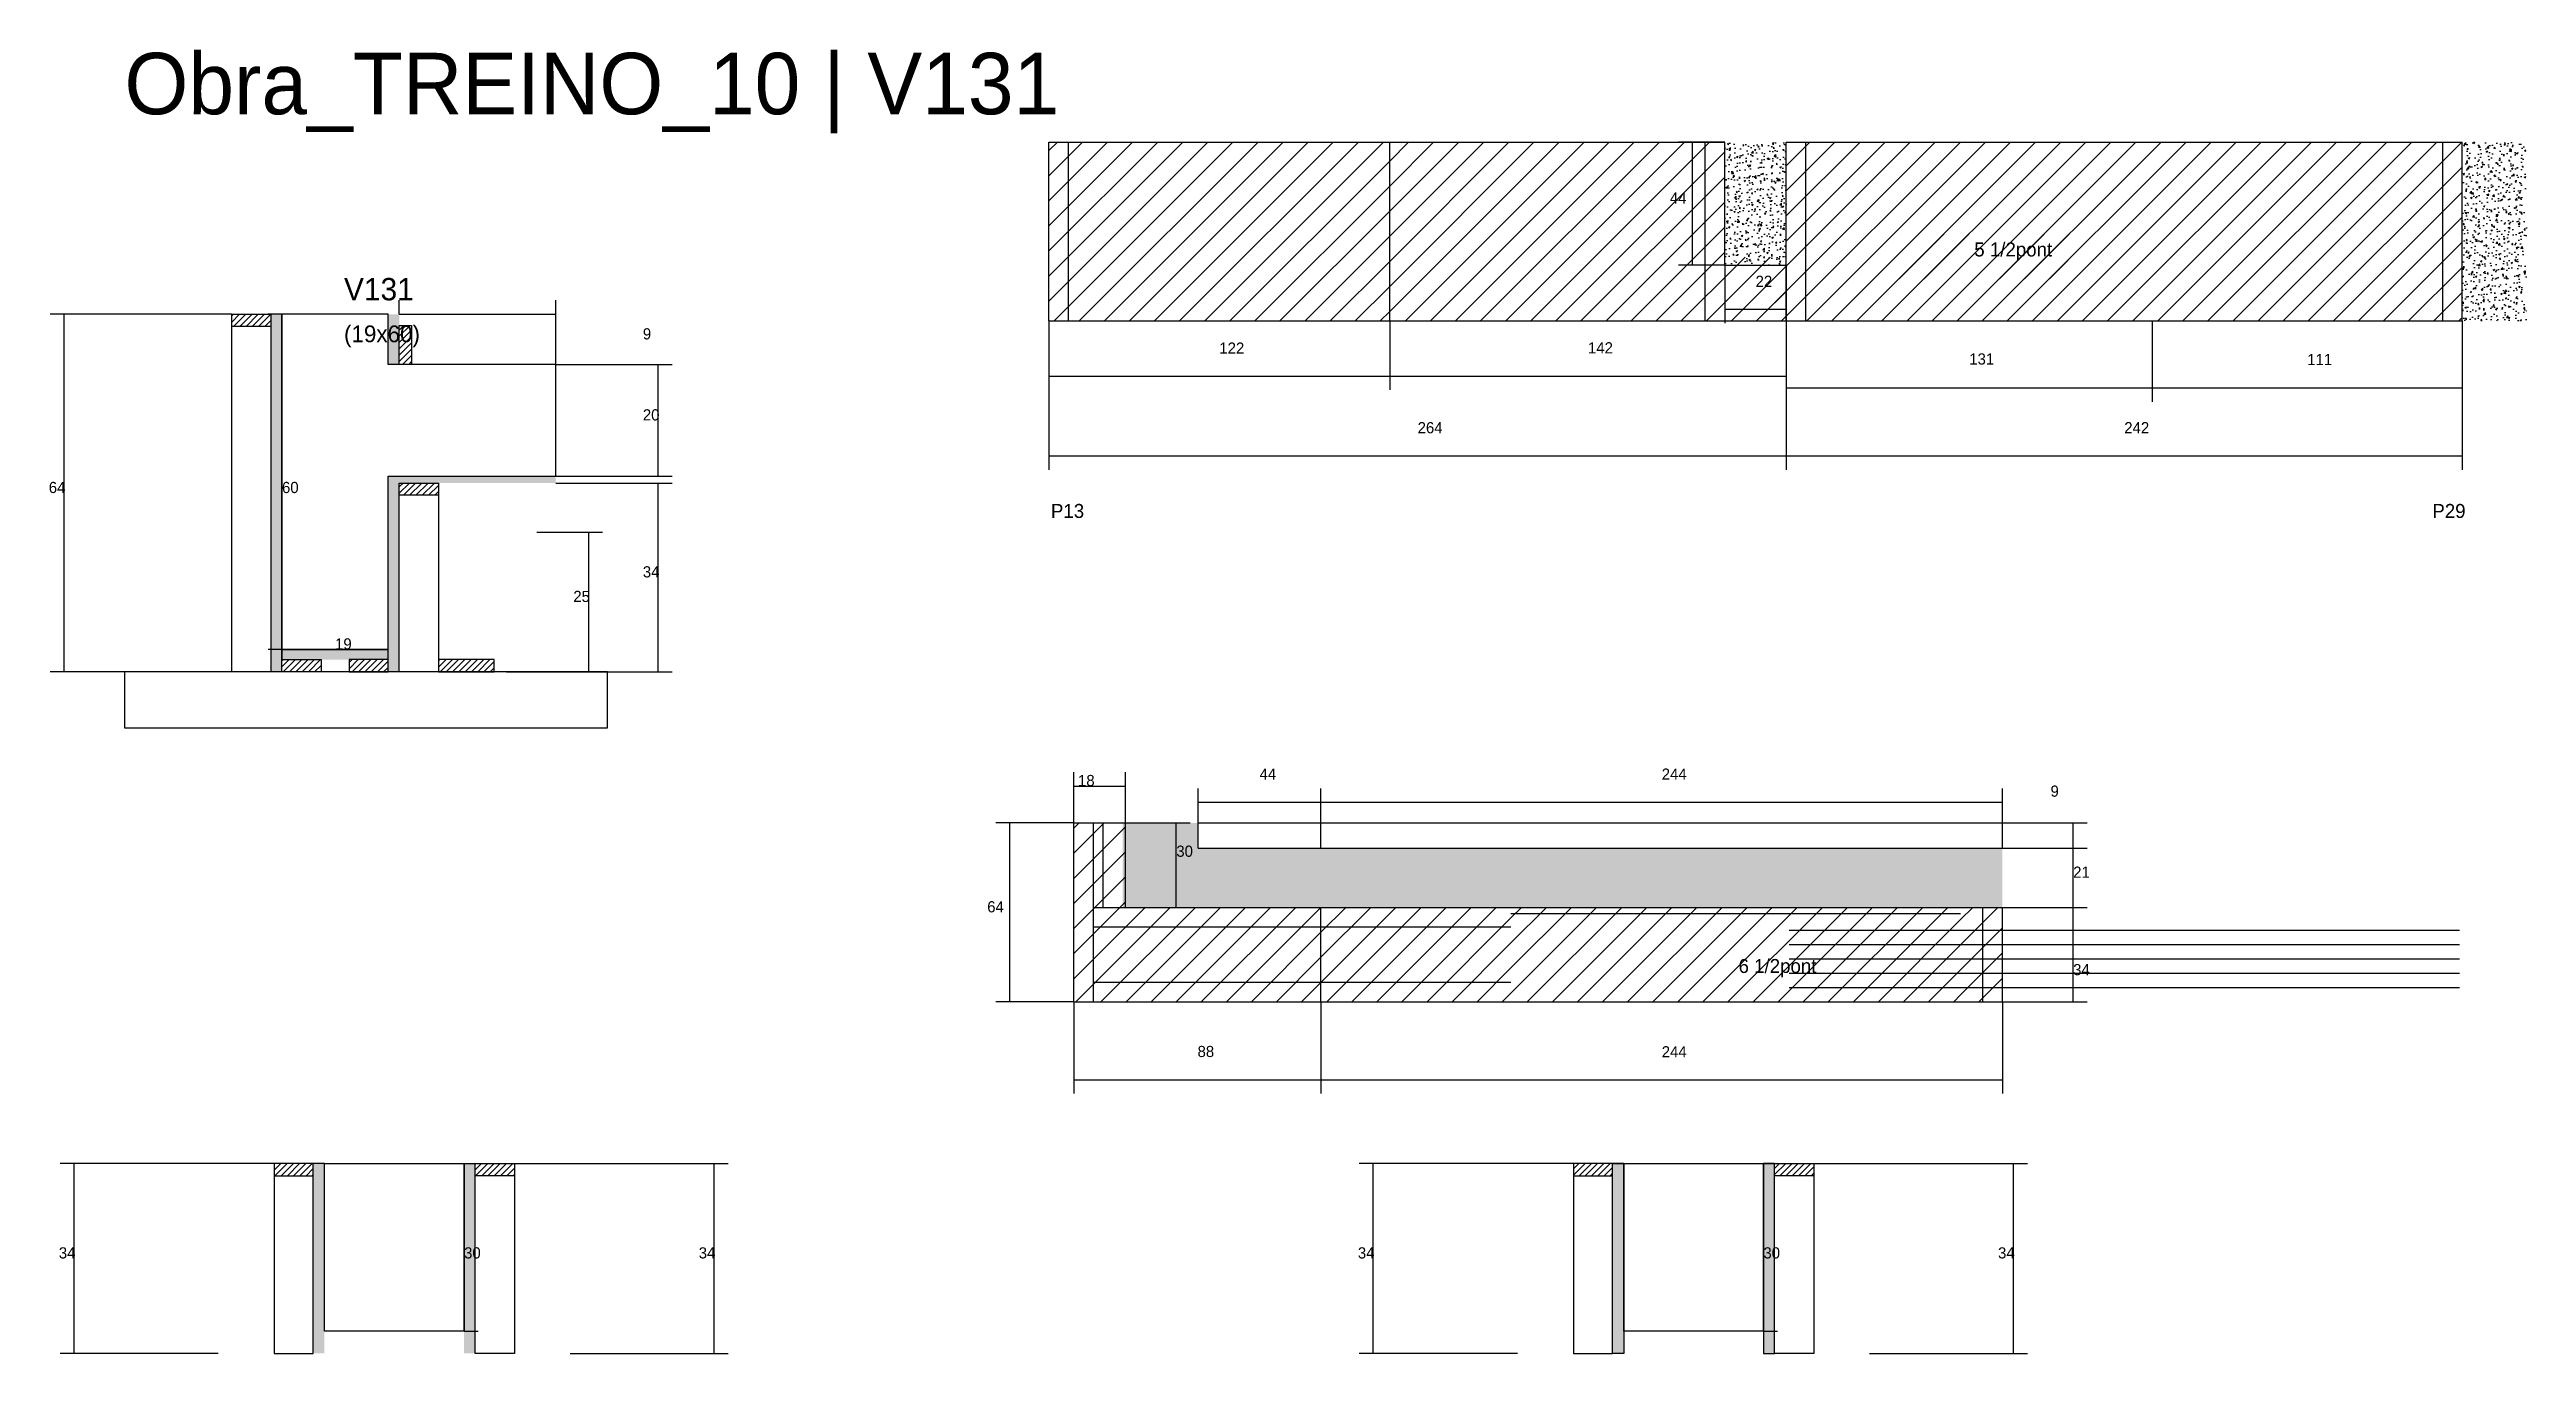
# Model space of a CAD drawing. Header units: metres. Extents: x -41 to 34800, y -36000 to 1848.
# Drawn here: x 17453 to 18340, y -14904 to -14437 of the extents above; entities that cross this region are included whole.
import ezdxf

# ---------------------------------------------------------------- set-up
doc = ezdxf.new("R2010")
doc.units = ezdxf.units.M
for name, color, linetype in [('CONCRETO', 251, 'Continuous'), ('COTA', 4, 'Continuous'), ('Cota Seção (2x)', 4, 'Continuous'), ('Hachura', 253, 'Continuous'), ('LABEL_ID', 3, 'Continuous'), ('Madeira', 126, 'Continuous'), ('NOMENCLATURA', 7, 'Continuous'), ('Painéis', 200, 'Continuous'), ('SARR_2.2x7', 40, 'Continuous'), ('Texto Seção', 7, 'Continuous')]:
    doc.layers.add(name, color=color, linetype=linetype)

msp = doc.modelspace()

# ---------------------------------------------------------------- texts
at = {"layer": 'COTA'}
for s, p in [('44', (18033.3, -14492)), ('22', (18064, -14521.8)), ('9', (17665.6, -14540.6)), ('122', (17872, -14545.7)), ('142', (18004, -14545.6)), ('131', (18140.5, -14549.6)), ('111', (18261.5, -14549.8)), ('20', (17665.6, -14569.6)), ('264', (17943, -14574.2)), ('242', (18196, -14574.2)), ('64', (17452.9, -14595.6)), ('34', (17665.6, -14625.8)), ('25', (17640.7, -14634.6)), ('44', (17886.4, -14698.2)), ('244', (18030.4, -14698.2)), ('18', (17821.4, -14700.5)), ('9', (18169.6, -14704.3)), ('30', (17856.6, -14725.8)), ('21', (18177.7, -14733.3)), ('64', (17788.9, -14745.7)), ('34', (18177.7, -14768.2)), ('88', (17864.2, -14797.5)), ('244', (18030.4, -14797.6)), ('34', (17456.5, -14869.6)), ('34', (17685.6, -14869.6)), ('34', (17921.6, -14869.6)), ('34', (18150.8, -14869.6))]:
    msp.add_text(s, height=4, dxfattribs=at).set_placement(p)
at = {"layer": 'Cota Seção (2x)'}
for s, p in [('60', (17536.4, -14595.6)), ('19', (17555.4, -14651.6)), ('30', (17601.6, -14869.6)), ('30', (18066.8, -14869.6))]:
    msp.add_text(s, height=4, dxfattribs=at).set_placement(p)
at = {"layer": 'LABEL_ID'}
msp.add_text('Obra_TREINO_10 | V131', height=22, dxfattribs=at).set_placement((17480, -14460))
at = {"layer": 'NOMENCLATURA'}
for s, p in [('5 1/2pont', (18142.3, -14510.9)), ('P13', (17811.7, -14604.5)), ('P29', (18306.3, -14604.5)), ('6 1/2pont', (18057.9, -14767.4))]:
    msp.add_text(s, height=5, dxfattribs=at).set_placement(p)
at = {"layer": 'Texto Seção'}
for s, height, p in [('V131', 8, (17558.6, -14526.6)), ('(19x60)', 6, (17558.6, -14541.6))]:
    msp.add_text(s, height=height, dxfattribs=at).set_placement(p)

# ---------------------------------------------------------------- hatches: boundary and pattern name
at = {"layer": 'COTA'}
h = msp.add_hatch(dxfattribs=at)
h.set_pattern_fill('AR-CONC', scale=0.03)
h.paths.add_polyline_path([(18053, -14514), (18075, -14514), (18075, -14514), (18075, -14470), (18075, -14470), (18053, -14470), (18053, -14470), (18053, -14514)])
h = msp.add_hatch(dxfattribs=at)
h.set_pattern_fill('AR-CONC', scale=0.03)
h.paths.add_polyline_path([(18317, -14534), (18340, -14534), (18340, -14470), (18317, -14470)])
h = msp.add_hatch(dxfattribs=at)
h.set_pattern_fill('AR-CONC', scale=0.03)
h.paths.add_polyline_path([(18152.4, -14743.9), (18152.4, -14722.7), (18152.4, -14722.7), (17864.4, -14722.7), (17864.4, -14722.7), (17864.4, -14713.7), (17864.4, -14713.7), (17837.4, -14713.7), (17837.4, -14713.7), (17837.4, -14743.9), (17837.4, -14743.9), (17864.4, -14743.9), (17864.4, -14743.9), (18152.4, -14743.9)])
at = {"layer": 'Hachura'}
h = msp.add_hatch(dxfattribs=at)
h.set_pattern_fill('ANSI31', scale=2)
h.paths.add_polyline_path([(17811, -14470), (17811, -14534), (17933, -14534), (17933, -14470)])
h = msp.add_hatch(dxfattribs=at)
h.set_pattern_fill('ANSI31', scale=2)
h.paths.add_polyline_path([(18075, -14534), (18075, -14514), (18053, -14514), (18053, -14470), (17933, -14470), (17933, -14534)])
h = msp.add_hatch(dxfattribs=at)
h.set_pattern_fill('ANSI31', scale=2)
h.paths.add_polyline_path([(18317, -14534), (18317, -14470), (18075, -14470), (18075, -14534)])
h = msp.add_hatch(dxfattribs=at)
h.set_pattern_fill('ANSI31', scale=2)
h.paths.add_polyline_path([(18043.1, -14502.8), (18043.1, -14480.6), (18043.1, -14480.6), (18022.6, -14480.6), (18022.6, -14480.6), (18022.6, -14502.8), (18022.6, -14502.8), (18043.1, -14502.8)])
h = msp.add_hatch(dxfattribs=at)
h.set_pattern_fill('ANSI31', scale=2)
h.paths.add_polyline_path([(18106, -14518.9), (18173.6, -14518.9), (18173.6, -14518.9), (18179.1, -14502.9), (18179.1, -14502.9), (18111.5, -14502.9), (18111.5, -14502.9), (18106, -14518.9)])
h = msp.add_hatch(dxfattribs=at)
h.set_pattern_fill('ANSI31', scale=2)
h.paths.add_polyline_path([(18053.8, -14531.7), (18074.8, -14531.7), (18074.8, -14531.7), (18074.8, -14511.1), (18074.8, -14511.1), (18053.8, -14511.1), (18053.8, -14511.1), (18053.8, -14531.7)])
h = msp.add_hatch(dxfattribs=at)
h.set_pattern_fill('ANSI31', scale=0.5)
h.paths.add_polyline_path([(17518.4, -14536), (17518.4, -14531.6), (17518.4, -14531.6), (17532.4, -14531.6), (17532.4, -14531.6), (17532.4, -14536), (17532.4, -14536), (17518.4, -14536)])
h = msp.add_hatch(color=8, dxfattribs=at)
h.dxf.hatch_style = 1
h.paths.add_polyline_path([(17536.4, -14531.6), (17532.4, -14531.6), (17532.4, -14531.6), (17532.4, -14659.6), (17532.4, -14659.6), (17536.4, -14659.6), (17536.4, -14659.6), (17536.4, -14531.6)])
h = msp.add_hatch(color=8, dxfattribs=at)
h.dxf.hatch_style = 1
h.paths.add_polyline_path([(17578.4, -14531.6), (17574.4, -14531.6), (17574.4, -14531.6), (17574.4, -14549.6), (17574.4, -14549.6), (17578.4, -14549.6), (17578.4, -14549.6), (17578.4, -14531.6)])
h = msp.add_hatch(dxfattribs=at)
h.set_pattern_fill('ANSI31', scale=0.5)
h.paths.add_polyline_path([(17578.4, -14535.6), (17582.8, -14535.6), (17582.8, -14535.6), (17582.8, -14549.6), (17582.8, -14549.6), (17578.4, -14549.6), (17578.4, -14549.6), (17578.4, -14535.6)])
h = msp.add_hatch(color=8, dxfattribs=at)
h.dxf.hatch_style = 1
h.paths.add_polyline_path([(17574.4, -14592), (17574.4, -14589.6), (17574.4, -14589.6), (17634.4, -14589.6), (17634.4, -14589.6), (17634.4, -14592), (17634.4, -14592), (17574.4, -14592)])
h = msp.add_hatch(color=8, dxfattribs=at)
h.dxf.hatch_style = 1
h.paths.add_polyline_path([(17578.4, -14592), (17574.4, -14592), (17574.4, -14592), (17574.4, -14659.6), (17574.4, -14659.6), (17578.4, -14659.6), (17578.4, -14659.6), (17578.4, -14592)])
h = msp.add_hatch(dxfattribs=at)
h.set_pattern_fill('ANSI31', scale=0.5)
h.paths.add_polyline_path([(17578.4, -14596.4), (17578.4, -14592), (17578.4, -14592), (17592.4, -14592), (17592.4, -14592), (17592.4, -14596.4), (17592.4, -14596.4), (17578.4, -14596.4)])
h = msp.add_hatch(color=8, dxfattribs=at)
h.dxf.hatch_style = 1
h.paths.add_polyline_path([(17536.4, -14655.2), (17536.4, -14651.6), (17536.4, -14651.6), (17574.4, -14651.6), (17574.4, -14651.6), (17574.4, -14655.2), (17574.4, -14655.2), (17536.4, -14655.2)])
h = msp.add_hatch(dxfattribs=at)
h.set_pattern_fill('ANSI31', scale=0.5)
h.paths.add_polyline_path([(17536.4, -14659.6), (17536.4, -14655.2), (17536.4, -14655.2), (17550.4, -14655.2), (17550.4, -14655.2), (17550.4, -14659.6), (17550.4, -14659.6), (17536.4, -14659.6)])
h = msp.add_hatch(dxfattribs=at)
h.set_pattern_fill('ANSI31', scale=0.5)
h.paths.add_polyline_path([(17574.4, -14659.6), (17574.4, -14655.2), (17574.4, -14655.2), (17560.4, -14655.2), (17560.4, -14655.2), (17560.4, -14659.6), (17560.4, -14659.6), (17574.4, -14659.6)])
h = msp.add_hatch(dxfattribs=at)
h.set_pattern_fill('ANSI31', scale=0.5)
h.paths.add_polyline_path([(17612.4, -14659.6), (17612.4, -14655.2), (17612.4, -14655.2), (17592.4, -14655.2), (17592.4, -14655.2), (17592.4, -14659.6), (17592.4, -14659.6), (17612.4, -14659.6)])
h = msp.add_hatch(dxfattribs=at)
h.set_pattern_fill('ANSI31', scale=2)
h.paths.add_polyline_path([(17864.4, -14743.9), (17838.4, -14743.9), (17838.4, -14713.7), (17819.9, -14713.7), (17819.9, -14777.7), (17838.4, -14777.7), (17864.4, -14777.7), (17908.4, -14777.7), (17908.4, -14743.9)])
h = msp.add_hatch(dxfattribs=at)
h.set_pattern_fill('ANSI31', scale=2)
h.paths.add_polyline_path([(17976.4, -14777.7), (17976.4, -14743.9), (17908.4, -14743.9), (17908.4, -14777.7)])
h = msp.add_hatch(dxfattribs=at)
h.set_pattern_fill('ANSI31', scale=2)
h.paths.add_polyline_path([(18137.4, -14777.7), (18137.4, -14743.9), (17976.4, -14743.9), (17976.4, -14777.7)])
h = msp.add_hatch(dxfattribs=at)
h.set_pattern_fill('ANSI31', scale=2)
h.paths.add_polyline_path([(18152.4, -14743.9), (18137.4, -14743.9), (18137.4, -14777.7), (18152.4, -14777.7)])
h = msp.add_hatch(dxfattribs=at)
h.set_pattern_fill('ANSI31', scale=0.5)
h.paths.add_polyline_path([(17547.6, -14840), (17547.6, -14835.6), (17547.6, -14835.6), (17533.6, -14835.6), (17533.6, -14835.6), (17533.6, -14840), (17533.6, -14840), (17547.6, -14840)])
h = msp.add_hatch(color=8, dxfattribs=at)
h.dxf.hatch_style = 1
h.paths.add_polyline_path([(17547.6, -14835.6), (17551.6, -14835.6), (17551.6, -14835.6), (17551.6, -14903.6), (17551.6, -14903.6), (17547.6, -14903.6), (17547.6, -14903.6), (17547.6, -14835.6)])
h = msp.add_hatch(color=8, dxfattribs=at)
h.dxf.hatch_style = 1
h.paths.add_polyline_path([(17605.6, -14835.6), (17601.6, -14835.6), (17601.6, -14835.6), (17601.6, -14903.6), (17601.6, -14903.6), (17605.6, -14903.6), (17605.6, -14903.6), (17605.6, -14835.6)])
h = msp.add_hatch(dxfattribs=at)
h.set_pattern_fill('ANSI31', scale=0.5)
h.paths.add_polyline_path([(17605.6, -14840), (17605.6, -14835.6), (17605.6, -14835.6), (17619.6, -14835.6), (17619.6, -14835.6), (17619.6, -14840), (17619.6, -14840), (17605.6, -14840)])
h = msp.add_hatch(dxfattribs=at)
h.set_pattern_fill('ANSI31', scale=0.5)
h.paths.add_polyline_path([(18012.8, -14840), (18012.8, -14835.6), (18012.8, -14835.6), (17998.8, -14835.6), (17998.8, -14835.6), (17998.8, -14840), (17998.8, -14840), (18012.8, -14840)])
h = msp.add_hatch(color=8, dxfattribs=at)
h.dxf.hatch_style = 1
h.paths.add_polyline_path([(18012.8, -14835.6), (18016.8, -14835.6), (18016.8, -14835.6), (18016.8, -14903.6), (18016.8, -14903.6), (18012.8, -14903.6), (18012.8, -14903.6), (18012.8, -14835.6)])
h = msp.add_hatch(color=8, dxfattribs=at)
h.dxf.hatch_style = 1
h.paths.add_polyline_path([(18070.8, -14835.6), (18066.8, -14835.6), (18066.8, -14835.6), (18066.8, -14903.6), (18066.8, -14903.6), (18070.8, -14903.6), (18070.8, -14903.6), (18070.8, -14835.6)])
h = msp.add_hatch(dxfattribs=at)
h.set_pattern_fill('ANSI31', scale=0.5)
h.paths.add_polyline_path([(18070.8, -14840), (18070.8, -14835.6), (18070.8, -14835.6), (18084.8, -14835.6), (18084.8, -14835.6), (18084.8, -14840), (18084.8, -14840), (18070.8, -14840)])

# ---------------------------------------------------------------- linework, layer by layer
at = {"layer": 'CONCRETO'}
for points in [[(17574.4, -14589.6), (17634.4, -14589.6), (17634.4, -14549.6), (17574.4, -14549.6), (17574.4, -14531.6), (17536.4, -14531.6), (17536.4, -14655.2), (17536.4, -14655.2), (17536.4, -14651.6), (17574.4, -14651.6)], [(17551.6, -14835.6), (17551.6, -14835.6), (17551.6, -14835.6), (17551.6, -14835.6), (17601.6, -14835.6), (17601.6, -14835.6), (17601.6, -14835.6), (17601.6, -14895.6), (17551.6, -14895.6), (17551.6, -14835.6)], [(18016.8, -14835.6), (18016.8, -14835.6), (18016.8, -14835.6), (18016.8, -14835.6), (18066.8, -14835.6), (18066.8, -14835.6), (18066.8, -14835.6), (18066.8, -14895.6), (18016.8, -14895.6), (18016.8, -14835.6)]]:
    msp.add_lwpolyline(points, close=True, dxfattribs=at)
at = {"layer": 'COTA'}
for p, q in [((18053, -14470), (18036.4, -14470)), ((18041.4, -14514), (18041.4, -14470)), ((18053, -14514), (18036.4, -14514)), ((18053, -14514), (18053, -14534.8)), ((18075, -14514), (18075, -14534.8)), ((17518.4, -14531.6), (17453.4, -14531.6)), ((17458.4, -14659.6), (17458.4, -14531.6)), ((17578.4, -14531.6), (17578.4, -14526.6)), ((17578.4, -14531.6), (17634.4, -14531.6)), ((17634.4, -14549.6), (17634.4, -14526.6)), ((17811, -14534), (17811, -14587.3)), ((17811, -14534), (17811, -14558.7)), ((17933, -14534), (17933, -14558.7)), ((17933, -14534), (17933, -14558.7)), ((18053, -14529.8), (18075, -14529.8)), ((18075, -14534), (18075, -14587.3)), ((18075, -14534), (18075, -14587.3)), ((18075, -14534), (18075, -14558.7)), ((18075, -14534), (18075, -14562.9)), ((18206, -14534), (18206, -14562.9)), ((18206, -14534), (18206, -14562.9)), ((18317, -14534), (18317, -14587.3)), ((18317, -14534), (18317, -14562.9)), ((17634.4, -14549.6), (17676.1, -14549.6)), ((17671.1, -14589.6), (17671.1, -14549.6)), ((17811, -14553.7), (17933, -14553.7)), ((17933, -14553.7), (18075, -14553.7)), ((18075, -14557.9), (18206, -14557.9)), ((18206, -14557.9), (18317, -14557.9)), ((17811, -14582.3), (18075, -14582.3)), ((18075, -14582.3), (18317, -14582.3)), ((17634.4, -14589.6), (17676.1, -14589.6)), ((17634.4, -14592), (17676.1, -14592)), ((17671.1, -14659.6), (17671.1, -14592)), ((17627.7, -14609.6), (17651.2, -14609.6)), ((17646.2, -14659.6), (17646.2, -14609.6)), ((17518.4, -14659.6), (17453.4, -14659.6)), ((17616.8, -14659.6), (17676.1, -14659.6)), ((17627.7, -14659.6), (17651.2, -14659.6)), ((17819.9, -14713.7), (17819.9, -14695.5)), ((17819.9, -14700.5), (17838.4, -14700.5)), ((17838.4, -14713.7), (17838.4, -14695.5)), ((17864.4, -14713.7), (17864.4, -14701.3)), ((17908.4, -14713.7), (17908.4, -14701.3)), ((17908.4, -14713.7), (17908.4, -14701.3)), ((18152.4, -14713.7), (18152.4, -14701.3)), ((17864.4, -14706.3), (17908.4, -14706.3)), ((17908.4, -14706.3), (18152.4, -14706.3)), ((17819.9, -14713.7), (17792, -14713.7)), ((17797, -14777.7), (17797, -14713.7)), ((17838.4, -14713.7), (17861.6, -14713.7)), ((17856.6, -14743.9), (17856.6, -14713.7)), ((18152.4, -14713.7), (18182.7, -14713.7)), ((18177.7, -14722.7), (18177.7, -14713.7)), ((18152.4, -14722.7), (18182.7, -14722.7)), ((18152.4, -14722.7), (18182.7, -14722.7)), ((18177.7, -14743.9), (18177.7, -14722.7)), ((17838.4, -14743.9), (17861.6, -14743.9)), ((18152.4, -14743.9), (18182.7, -14743.9)), ((18152.4, -14743.9), (18182.7, -14743.9)), ((18177.7, -14777.7), (18177.7, -14743.9)), ((17819.9, -14777.7), (17792, -14777.7)), ((17819.9, -14777.7), (17819.9, -14810.6)), ((17908.4, -14777.7), (17908.4, -14810.6)), ((17908.4, -14777.7), (17908.4, -14810.6)), ((18152.4, -14777.7), (18182.7, -14777.7)), ((18152.4, -14777.7), (18152.4, -14810.6)), ((17819.9, -14805.6), (17908.4, -14805.6)), ((17908.4, -14805.6), (18152.4, -14805.6)), ((17551.6, -14835.6), (17457, -14835.6)), ((17462, -14903.6), (17462, -14835.6)), ((17619.6, -14835.6), (17696.1, -14835.6)), ((17691.1, -14903.6), (17691.1, -14835.6)), ((18016.8, -14835.6), (17922.1, -14835.6)), ((17927.1, -14903.6), (17927.1, -14835.6)), ((18084.8, -14835.6), (18161.3, -14835.6)), ((18156.3, -14903.6), (18156.3, -14835.6)), ((17513.6, -14903.6), (17457, -14903.6)), ((17639.6, -14903.6), (17696.1, -14903.6)), ((17978.8, -14903.6), (17922.1, -14903.6)), ((18104.8, -14903.6), (18161.3, -14903.6))]:
    msp.add_line(p, q, dxfattribs=at)
at = {"layer": 'Cota Seção (2x)'}
for p, q in [((17574.4, -14531.6), (17531.4, -14531.6)), ((17536.4, -14651.6), (17536.4, -14531.6)), ((17536.4, -14659.6), (17536.4, -14646.6)), ((17574.4, -14659.6), (17574.4, -14646.6)), ((17574.4, -14651.6), (17531.4, -14651.6)), ((17536.4, -14651.6), (17574.4, -14651.6)), ((17601.6, -14895.6), (17601.6, -14835.6)), ((17601.6, -14835.6), (17606.6, -14835.6)), ((18066.8, -14895.6), (18066.8, -14835.6)), ((18066.8, -14835.6), (18071.8, -14835.6)), ((17601.6, -14895.6), (17606.6, -14895.6)), ((18066.8, -14895.6), (18071.8, -14895.6))]:
    msp.add_line(p, q, dxfattribs=at)
at = {"layer": 'Madeira'}
for points in [[(17518.4, -14536), (17518.4, -14531.6), (17532.4, -14531.6), (17532.4, -14536)], [(17518.4, -14531.6), (17532.4, -14531.6), (17532.4, -14659.6), (17518.4, -14659.6)], [(17578.4, -14535.6), (17582.8, -14535.6), (17582.8, -14549.6), (17578.4, -14549.6)], [(17578.4, -14596.4), (17578.4, -14592), (17592.4, -14592), (17592.4, -14596.4)], [(17578.4, -14592), (17592.4, -14592), (17592.4, -14659.6), (17578.4, -14659.6)], [(17536.4, -14659.6), (17536.4, -14655.2), (17550.4, -14655.2), (17550.4, -14659.6)], [(17574.4, -14659.6), (17574.4, -14655.2), (17560.4, -14655.2), (17560.4, -14659.6)], [(17612.4, -14659.6), (17612.4, -14655.2), (17592.4, -14655.2), (17592.4, -14659.6)], [(17480, -14679.6), (17653, -14679.6), (17653, -14659.6), (17480, -14659.6)], [(17547.6, -14840), (17547.6, -14835.6), (17533.6, -14835.6), (17533.6, -14840)], [(17547.6, -14835.6), (17533.6, -14835.6), (17533.6, -14903.6), (17547.6, -14903.6)], [(17605.6, -14840), (17605.6, -14835.6), (17619.6, -14835.6), (17619.6, -14840)], [(17605.6, -14835.6), (17619.6, -14835.6), (17619.6, -14903.6), (17605.6, -14903.6)], [(18012.8, -14840), (18012.8, -14835.6), (17998.8, -14835.6), (17998.8, -14840)], [(18012.8, -14835.6), (17998.8, -14835.6), (17998.8, -14903.6), (18012.8, -14903.6)], [(18070.8, -14840), (18070.8, -14835.6), (18084.8, -14835.6), (18084.8, -14840)], [(18070.8, -14835.6), (18084.8, -14835.6), (18084.8, -14903.6), (18070.8, -14903.6)]]:
    msp.add_lwpolyline(points, close=True, dxfattribs=at)
at = {"layer": 'Painéis'}
for p, q in [((17811, -14470), (18053, -14470)), ((17811, -14534), (17811, -14470)), ((17933, -14534), (17933, -14470)), ((18053, -14514), (18053, -14470)), ((18075, -14470), (18317, -14470)), ((18075, -14534), (18075, -14470)), ((18317, -14534), (18317, -14470)), ((18053, -14514), (18075, -14514)), ((17811, -14534), (18317, -14534)), ((17819.9, -14713.7), (17838.4, -14713.7)), ((17819.9, -14777.7), (17819.9, -14713.7)), ((17838.4, -14743.9), (17838.4, -14713.7)), ((17864.4, -14713.7), (18152.4, -14713.7)), ((17864.4, -14722.7), (17864.4, -14713.7)), ((17908.4, -14722.7), (17908.4, -14713.7)), ((18152.4, -14722.7), (18152.4, -14713.7)), ((17864.4, -14722.7), (18152.4, -14722.7)), ((17838.4, -14743.9), (17864.4, -14743.9)), ((17864.4, -14743.9), (18152.4, -14743.9)), ((17908.4, -14777.7), (17908.4, -14743.9)), ((18152.4, -14777.7), (18152.4, -14743.9)), ((17819.9, -14777.7), (17838.4, -14777.7)), ((17838.4, -14777.7), (17864.4, -14777.7)), ((17864.4, -14777.7), (18152.4, -14777.7))]:
    msp.add_line(p, q, dxfattribs=at)
for points in [[(18012.8, -14835.6), (18016.8, -14835.6), (18016.8, -14903.6), (18012.8, -14903.6)], [(18070.8, -14835.6), (18066.8, -14835.6), (18066.8, -14903.6), (18070.8, -14903.6)]]:
    msp.add_lwpolyline(points, close=True, dxfattribs=at)
at = {"layer": 'SARR_2.2x7'}
for p, q in [((17818, -14534), (17818, -14470)), ((18046, -14534), (18046, -14470)), ((18082, -14534), (18082, -14470)), ((18310, -14534), (18310, -14470)), ((17826.9, -14777.7), (17826.9, -14713.7)), ((17830.4, -14743.9), (17830.4, -14713.7)), ((17826.9, -14743.9), (17838.4, -14743.9)), ((17976.4, -14746.1), (18137.4, -14746.1)), ((18145.4, -14777.7), (18145.4, -14743.9)), ((17826.9, -14750.9), (17976.4, -14750.9)), ((18076, -14752.03), (18316, -14752.03)), ((18076, -14757.17), (18316, -14757.17)), ((18076, -14762.3), (18316, -14762.3)), ((17826.9, -14770.7), (17976.4, -14770.7)), ((18076, -14767.43), (18316, -14767.43)), ((18076, -14772.57), (18316, -14772.57))]:
    msp.add_line(p, q, dxfattribs=at)

msp.set_redraw_order([(e.dxf.handle, doc.entitydb.next_handle()) for e in msp.query("TEXT MTEXT ATTDEF DIMENSION ARC_DIMENSION")])  # texts and dimensions are drawn at this point

doc.saveas('drawing.dxf')
